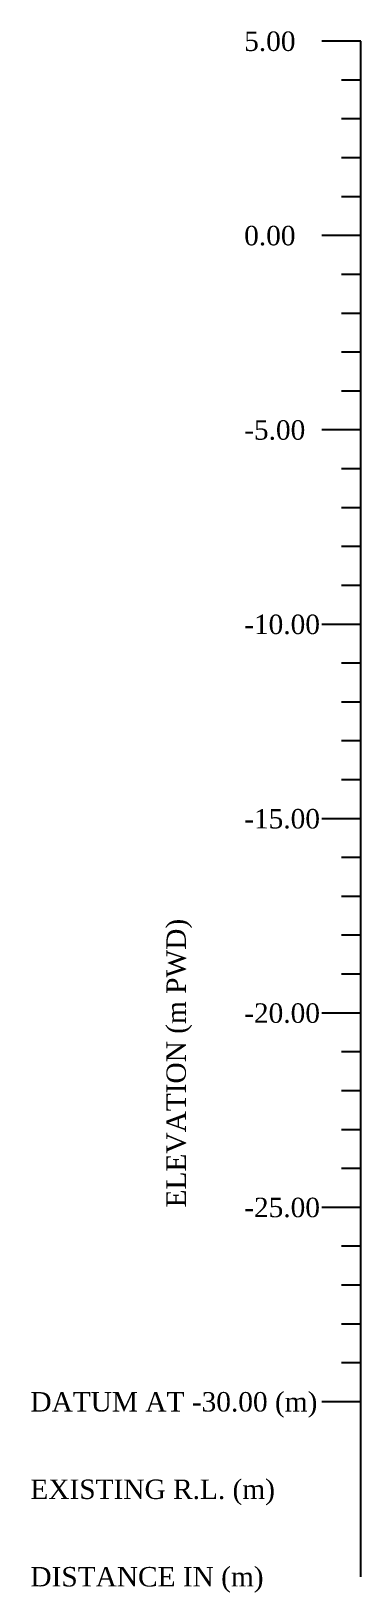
# Model space of a CAD drawing. Header units: metres. Extents: x -148477 to 168932, y -55673 to -2736.
# Drawn here: x -58540.81 to -58532.33, y -20632.74 to -20592.57 of the extents above; entities that cross this region are included whole.
import ezdxf

# ---------------------------------------------------------------- set-up
doc = ezdxf.new("R2010")
doc.units = ezdxf.units.M
doc.styles.add('liza', font='times.ttf', dxfattribs={"height": 2})

msp = doc.modelspace()

# ---------------------------------------------------------------- texts
at = {"color": 6, "linetype": 'Continuous', "lineweight": -3, "ltscale": 0.5, "char_height": 0.5, "attachment_point": 1, "style": 'liza'}
for s, insert, width in [('5.00', (-58535.3327, -20592.5789), 2), ('0.00', (-58535.3327, -20597.5789), 2), ('-5.00', (-58535.3327, -20602.5789), 2), ('-10.00', (-58535.3327, -20607.5789), 2), ('-15.00', (-58535.3327, -20612.5789), 2), ('-20.00', (-58535.3327, -20617.5789), 2), ('-25.00', (-58535.3327, -20622.5789), 2), ('DATUM AT -30.00 (m)', (-58540.8327, -20627.5789), 7.5), ('EXISTING R.L. (m)', (-58540.8327, -20629.8289), 7.5), ('DISTANCE IN (m)', (-58540.8327, -20632.0789), 7.5)]:
    msp.add_mtext(s, dxfattribs=dict(at, insert=insert, width=width))
at = {"color": 6, "linetype": 'Continuous', "lineweight": -3, "ltscale": 0.5, "insert": (-58537.3327, -20622.8289), "char_height": 0.5, "width": 10, "attachment_point": 1, "rotation": 90, "style": 'liza'}
msp.add_mtext('ELEVATION (m PWD)', dxfattribs=at)

# ---------------------------------------------------------------- linework, layer by layer
at = {"color": 6, "linetype": 'Continuous', "lineweight": -3, "ltscale": 0.5}
for p, q in [((-58532.3327, -20592.8289), (-58533.3327, -20592.8289)), ((-58532.3327, -20632.3289), (-58532.3327, -20592.8289)), ((-58532.3327, -20593.8289), (-58532.8327, -20593.8289)), ((-58532.3327, -20594.8289), (-58532.8327, -20594.8289)), ((-58532.3327, -20595.8289), (-58532.8327, -20595.8289)), ((-58532.3327, -20596.8289), (-58532.8327, -20596.8289)), ((-58532.3327, -20597.8289), (-58533.3327, -20597.8289)), ((-58532.3327, -20598.8289), (-58532.8327, -20598.8289)), ((-58532.3327, -20599.8289), (-58532.8327, -20599.8289)), ((-58532.3327, -20600.8289), (-58532.8327, -20600.8289)), ((-58532.3327, -20601.8289), (-58532.8327, -20601.8289)), ((-58532.3327, -20602.8289), (-58533.3327, -20602.8289)), ((-58532.3327, -20603.8289), (-58532.8327, -20603.8289)), ((-58532.3327, -20604.8289), (-58532.8327, -20604.8289)), ((-58532.3327, -20605.8289), (-58532.8327, -20605.8289)), ((-58532.3327, -20606.8289), (-58532.8327, -20606.8289)), ((-58532.3327, -20607.8289), (-58533.3327, -20607.8289)), ((-58532.3327, -20608.8289), (-58532.8327, -20608.8289)), ((-58532.3327, -20609.8289), (-58532.8327, -20609.8289)), ((-58532.3327, -20610.8289), (-58532.8327, -20610.8289)), ((-58532.3327, -20611.8289), (-58532.8327, -20611.8289)), ((-58532.3327, -20612.8289), (-58533.3327, -20612.8289)), ((-58532.3327, -20613.8289), (-58532.8327, -20613.8289)), ((-58532.3327, -20614.8289), (-58532.8327, -20614.8289)), ((-58532.3327, -20615.8289), (-58532.8327, -20615.8289)), ((-58532.3327, -20616.8289), (-58532.8327, -20616.8289)), ((-58532.3327, -20617.8289), (-58533.3327, -20617.8289)), ((-58532.3327, -20618.8289), (-58532.8327, -20618.8289)), ((-58532.3327, -20619.8289), (-58532.8327, -20619.8289)), ((-58532.3327, -20620.8289), (-58532.8327, -20620.8289)), ((-58532.3327, -20621.8289), (-58532.8327, -20621.8289)), ((-58532.3327, -20622.8289), (-58533.3327, -20622.8289)), ((-58532.3327, -20623.8289), (-58532.8327, -20623.8289)), ((-58532.3327, -20624.8289), (-58532.8327, -20624.8289)), ((-58532.3327, -20625.8289), (-58532.8327, -20625.8289)), ((-58532.3327, -20626.8289), (-58532.8327, -20626.8289)), ((-58532.3327, -20627.8289), (-58533.3327, -20627.8289))]:
    msp.add_line(p, q, dxfattribs=at)

msp.set_redraw_order([(e.dxf.handle, doc.entitydb.next_handle()) for e in msp.query("TEXT MTEXT ATTDEF DIMENSION ARC_DIMENSION")])  # texts and dimensions are drawn at this point

doc.saveas('drawing.dxf')
